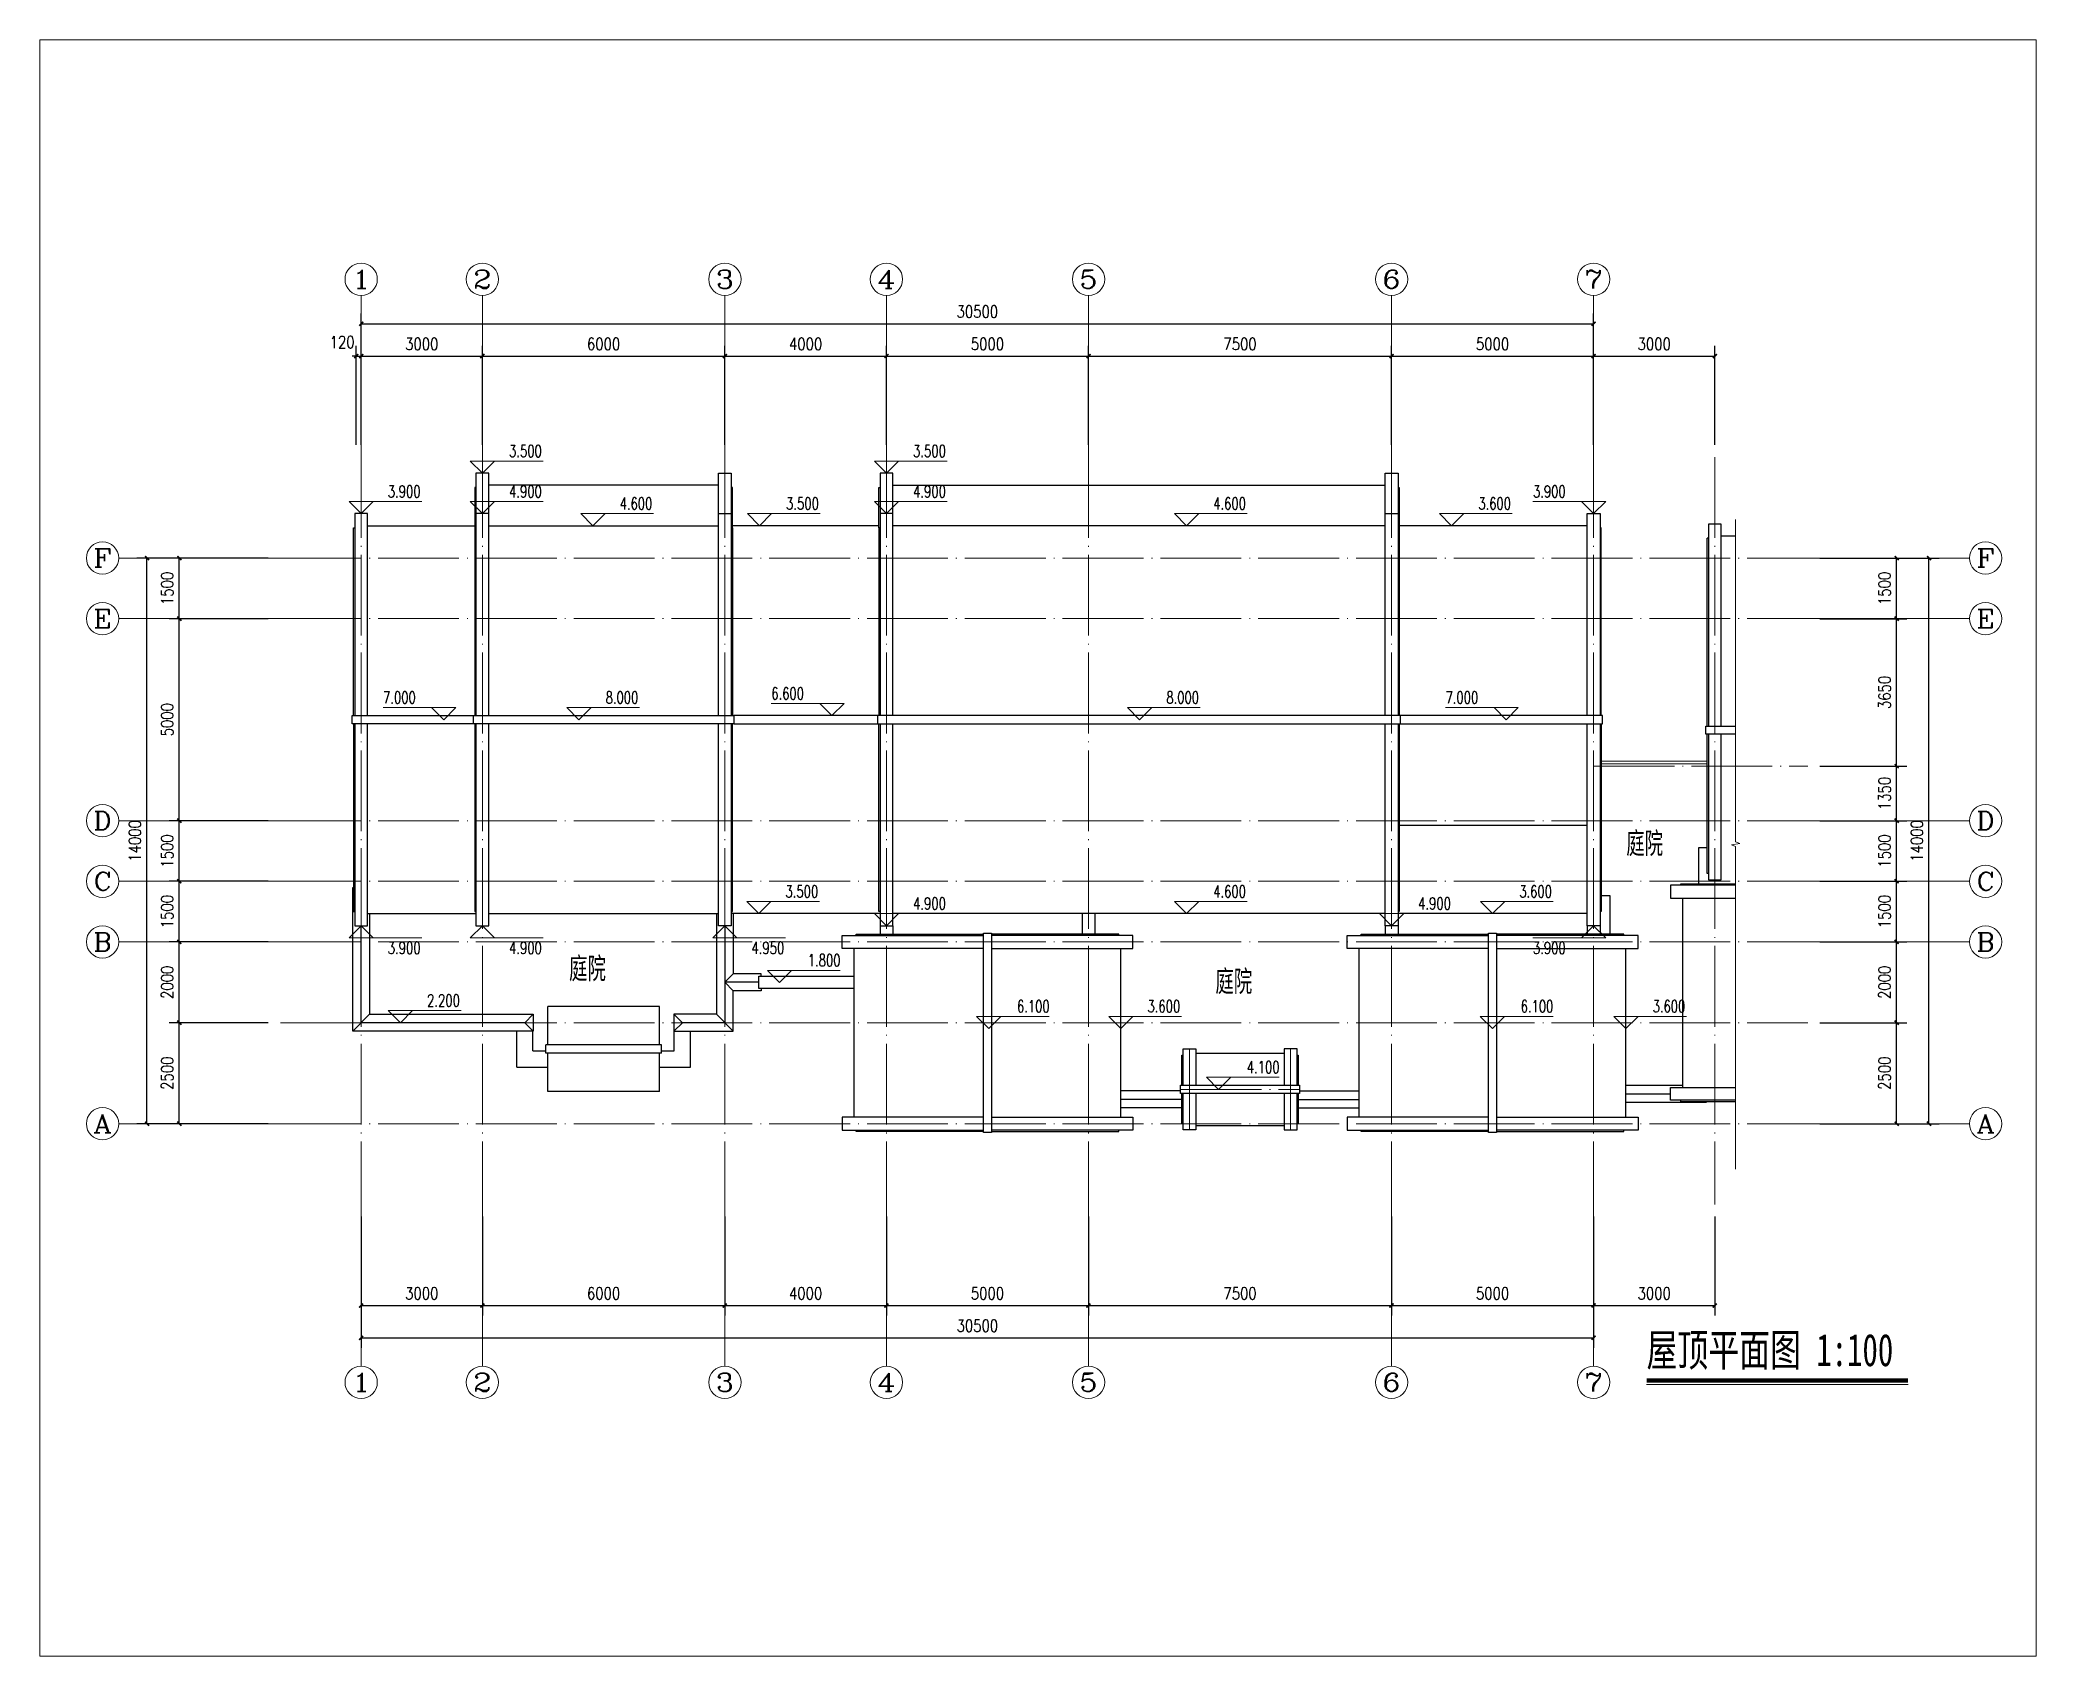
# Model space of a CAD drawing. Extents: x 577108 to 1042908, y 41950 to 81950.
# Drawn here: x 646508 to 695908, y 41950 to 81950 of the extents above; entities that cross this region are included whole.
import ezdxf
from ezdxf.enums import TextEntityAlignment as Align

# ---------------------------------------------------------------- set-up
doc = ezdxf.new("R2010")
doc.units = 0
doc.header["$LTSCALE"] = 1000
doc.header["$MEASUREMENT"] = 0
doc.linetypes.add('DOTE', pattern=[2.42, 2, -0.2, 0.02, -0.2])
doc.layers.get('0').update_dxf_attribs({"linetype": 'CONTINUOUS', "lineweight": 13})
doc.layers.get('Defpoints').update_dxf_attribs({"linetype": 'CONTINUOUS', "lineweight": 5})
for name, color, linetype, lineweight in [('AXIS', 3, 'CONTINUOUS', 15), ('AXIS_TEXT', 7, 'CONTINUOUS', 20), ('DIM_ELEV', 3, 'CONTINUOUS', 15), ('DIM_SYMB', 3, 'CONTINUOUS', 15), ('DOTE', 1, 'DOTE', 0), ('LM-S', 8, 'CONTINUOUS', 5), ('PUB_TEXT', 7, 'CONTINUOUS', 20), ('ROOF', 4, 'CONTINUOUS', 30), ('Te', 7, 'CONTINUOUS', 18), ('姓名', 7, 'CONTINUOUS', 15)]:
    doc.layers.add(name, color=color, linetype=linetype, lineweight=lineweight)
doc.styles.add('_TCH_AXIS', font='COMPLEX', dxfattribs={"bigfont": 'GBCBIG'})
doc.styles.add('_TCH_DIM', font='SIMPLEX', dxfattribs={"bigfont": 'GBCBIG'})
doc.styles.add('COMPLEX', font='COMPLEX')
doc.styles.add('DIM_FONT', font='SIMPLEX.shx', dxfattribs={"width": 0.8, "bigfont": 'hztxt.shx'})
doc.styles.add('HZ', font='romanc.shx', dxfattribs={"width": 0.7, "bigfont": 'hzdx.shx'})
doc.styles.add('HZdx', font='simhei.ttf', dxfattribs={"width": 0.7})
doc.dimstyles.new('DIMN', dxfattribs={"dimtxt": 300, "dimasz": 100, "dimexe": 250, "dimexo": 300, "dimgap": 150, "dimtad": 1, "dimdec": 0, "dimzin": 0, "dimdsep": 46, "dimtxsty": 'DIM_FONT', "dimblk": 'ARCHTICK', "dimcen": 0.09, "dimclrt": 7, "dimazin": 2, "dimtfac": 1, "dimtdec": 0, "dimtix": 1, "dimtmove": 2, "dimatfit": 3, "dimldrblk": 'ARCHTICK', "dimfxl": 0, "dimtolj": 1, "dimtzin": 0, "dimarcsym": 0})

msp = doc.modelspace()

# ---------------------------------------------------------------- texts
at = {"layer": 'PUB_TEXT', "style": '_TCH_DIM', "width": 0.705882}
for s, p in [('3.500', (658118.4301, 71626.3111)), ('3.500', (668118.4301, 71626.3111)), ('3.900', (655118.4301, 70626.3111)), ('4.900', (658118.4301, 70626.3111)), ('4.900', (668118.4301, 70626.3111)), ('3.900', (683458.4301, 70626.3111)), ('4.600', (660854.3978, 70326.3111)), ('3.500', (664975.6244, 70326.3111)), ('4.600', (675545.7418, 70326.3111)), ('3.600', (682104.5794, 70326.3111)), ('7.000', (655000.1368, 65526.3111)), ('8.000', (660508.3024, 65526.3111)), ('6.600', (664608.0503, 65626.3111)), ('8.000', (674384.2161, 65526.3111)), ('7.000', (681293.9695, 65526.3111)), ('3.500', (664958.9392, 60726.3111)), ('4.600', (675545.7418, 60726.3111)), ('3.600', (683118.4301, 60726.3111)), ('4.900', (668118.4301, 60426.3111)), ('4.900', (680618.4301, 60426.3111)), ('3.900', (655118.4301, 59328.8111)), ('4.900', (658118.4301, 59328.8111)), ('4.950', (664118.4301, 59328.8111)), ('1.800', (665511.0234, 59022.4582)), ('3.900', (683458.4301, 59328.8111)), ('2.200', (656090.5922, 58026.3111)), ('6.100', (670688.3592, 57883.6909)), ('3.600', (673918.4301, 57883.6909)), ('6.100', (683153.5242, 57883.6909)), ('3.600', (686418.4301, 57883.6909)), ('4.100', (676376.7321, 56376.3111))]:
    msp.add_text(s, height=297.5, dxfattribs=at).set_placement(p)
at = {"layer": 'Te', "style": 'HZdx', "width": 0.7}
msp.add_text('屋顶平面图 1:100', height=800, dxfattribs=at).set_placement((686268.8347, 49126.3037))
at = {"layer": '姓名', "style": 'HZ', "width": 0.8}
for p in [(685766.1311, 61750.1916), (659602.6507, 58651.8437), (675597.4653, 58332.2875)]:
    msp.add_text('庭院', height=600, dxfattribs=at).set_placement(p)

# ---------------------------------------------------------------- blocks, each defined once
blk = doc.blocks.new('_ArchTick')
at = {"color": 0, "linetype": 'ByBlock', "const_width": 0.4}
blk.add_lwpolyline([(-0.5, -0.5), (0.5, 0.5)], dxfattribs=at)
blk = doc.blocks.new('*D294')
at = {"layer": 'AXIS', "color": 0, "lineweight": -2, "transparency": 16777216}
for p, q in [((690558, 57626), (692708, 57626)), ((692458, 55126), (692458, 57626)), ((690558, 55126), (692708, 55126))]:
    blk.add_line(p, q, dxfattribs=at)
at = {"layer": 'Defpoints', "color": 0, "transparency": 16777216}
for p in [(690258, 57626), (692458, 57626), (690258, 55126)]:
    blk.add_point(p, dxfattribs=at)
at = {"layer": 'AXIS', "color": 0, "lineweight": -2, "transparency": 16777216, "xscale": 100, "yscale": 100, "zscale": 100}
for p, rotation in [((692458, 57626), 90), ((692458, 55126), 270)]:
    blk.add_blockref('_ArchTick', p, dxfattribs=dict(at, rotation=rotation))
at = {"layer": 'AXIS', "color": 7, "transparency": 16777216, "insert": (692158, 56376), "char_height": 300, "attachment_point": 5, "rotation": 90, "style": 'DIM_FONT'}
blk.add_mtext('\\A1;2500', dxfattribs=at)
blk = doc.blocks.new('*D295')
at = {"layer": 'AXIS', "color": 0, "lineweight": -2, "transparency": 16777216}
for p, q in [((690558, 59626), (692708, 59626)), ((692458, 57626), (692458, 59626)), ((690558, 57626), (692708, 57626))]:
    blk.add_line(p, q, dxfattribs=at)
at = {"layer": 'Defpoints', "color": 0, "transparency": 16777216}
for p in [(690258, 59626), (692458, 59626), (690258, 57626)]:
    blk.add_point(p, dxfattribs=at)
at = {"layer": 'AXIS', "color": 0, "lineweight": -2, "transparency": 16777216, "xscale": 100, "yscale": 100, "zscale": 100}
for p, rotation in [((692458, 59626), 90), ((692458, 57626), 270)]:
    blk.add_blockref('_ArchTick', p, dxfattribs=dict(at, rotation=rotation))
at = {"layer": 'AXIS', "color": 7, "transparency": 16777216, "insert": (692158, 58626), "char_height": 300, "attachment_point": 5, "rotation": 90, "style": 'DIM_FONT'}
blk.add_mtext('\\A1;2000', dxfattribs=at)
blk = doc.blocks.new('*D296')
at = {"layer": 'AXIS', "color": 0, "lineweight": -2, "transparency": 16777216}
for p, q in [((690558, 61126), (692708, 61126)), ((692458, 59626), (692458, 61126)), ((690558, 59626), (692708, 59626))]:
    blk.add_line(p, q, dxfattribs=at)
at = {"layer": 'Defpoints', "color": 0, "transparency": 16777216}
for p in [(690258, 61126), (692458, 61126), (690258, 59626)]:
    blk.add_point(p, dxfattribs=at)
at = {"layer": 'AXIS', "color": 0, "lineweight": -2, "transparency": 16777216, "xscale": 100, "yscale": 100, "zscale": 100}
for p, rotation in [((692458, 61126), 90), ((692458, 59626), 270)]:
    blk.add_blockref('_ArchTick', p, dxfattribs=dict(at, rotation=rotation))
at = {"layer": 'AXIS', "color": 7, "transparency": 16777216, "insert": (692158, 60376), "char_height": 300, "attachment_point": 5, "rotation": 90, "style": 'DIM_FONT'}
blk.add_mtext('\\A1;1500', dxfattribs=at)
blk = doc.blocks.new('*D297')
at = {"layer": 'AXIS', "color": 0, "lineweight": -2, "transparency": 16777216}
for p, q in [((690558, 62626), (692708, 62626)), ((692458, 61126), (692458, 62626)), ((690558, 61126), (692708, 61126))]:
    blk.add_line(p, q, dxfattribs=at)
at = {"layer": 'Defpoints', "color": 0, "transparency": 16777216}
for p in [(690258, 62626), (692458, 62626), (690258, 61126)]:
    blk.add_point(p, dxfattribs=at)
at = {"layer": 'AXIS', "color": 0, "lineweight": -2, "transparency": 16777216, "xscale": 100, "yscale": 100, "zscale": 100}
for p, rotation in [((692458, 62626), 90), ((692458, 61126), 270)]:
    blk.add_blockref('_ArchTick', p, dxfattribs=dict(at, rotation=rotation))
at = {"layer": 'AXIS', "color": 7, "transparency": 16777216, "insert": (692158, 61876), "char_height": 300, "attachment_point": 5, "rotation": 90, "style": 'DIM_FONT'}
blk.add_mtext('\\A1;1500', dxfattribs=at)
blk = doc.blocks.new('*D298')
at = {"layer": 'AXIS', "color": 0, "lineweight": -2, "transparency": 16777216}
for p, q in [((690558, 63976), (692708, 63976)), ((692458, 62626), (692458, 63976)), ((690558, 62626), (692708, 62626))]:
    blk.add_line(p, q, dxfattribs=at)
at = {"layer": 'Defpoints', "color": 0, "transparency": 16777216}
for p in [(690258, 63976), (692458, 63976), (690258, 62626)]:
    blk.add_point(p, dxfattribs=at)
at = {"layer": 'AXIS', "color": 0, "lineweight": -2, "transparency": 16777216, "xscale": 100, "yscale": 100, "zscale": 100}
for p, rotation in [((692458, 63976), 90), ((692458, 62626), 270)]:
    blk.add_blockref('_ArchTick', p, dxfattribs=dict(at, rotation=rotation))
at = {"layer": 'AXIS', "color": 7, "transparency": 16777216, "insert": (692158, 63301), "char_height": 300, "attachment_point": 5, "rotation": 90, "style": 'DIM_FONT'}
blk.add_mtext('\\A1;1350', dxfattribs=at)
blk = doc.blocks.new('*D299')
at = {"layer": 'AXIS', "color": 0, "lineweight": -2, "transparency": 16777216}
for p, q in [((690558, 67626), (692708, 67626)), ((692458, 63976), (692458, 67626)), ((690558, 63976), (692708, 63976))]:
    blk.add_line(p, q, dxfattribs=at)
at = {"layer": 'Defpoints', "color": 0, "transparency": 16777216}
for p in [(690258, 67626), (692458, 67626), (690258, 63976)]:
    blk.add_point(p, dxfattribs=at)
at = {"layer": 'AXIS', "color": 0, "lineweight": -2, "transparency": 16777216, "xscale": 100, "yscale": 100, "zscale": 100}
for p, rotation in [((692458, 67626), 90), ((692458, 63976), 270)]:
    blk.add_blockref('_ArchTick', p, dxfattribs=dict(at, rotation=rotation))
at = {"layer": 'AXIS', "color": 7, "transparency": 16777216, "insert": (692158, 65801), "char_height": 300, "attachment_point": 5, "rotation": 90, "style": 'DIM_FONT'}
blk.add_mtext('\\A1;3650', dxfattribs=at)
blk = doc.blocks.new('*D300')
at = {"layer": 'AXIS', "color": 0, "lineweight": -2, "transparency": 16777216}
for p, q in [((690558, 69126), (692708, 69126)), ((692458, 67626), (692458, 69126)), ((690558, 67626), (692708, 67626))]:
    blk.add_line(p, q, dxfattribs=at)
at = {"layer": 'Defpoints', "color": 0, "transparency": 16777216}
for p in [(690258, 69126), (692458, 69126), (690258, 67626)]:
    blk.add_point(p, dxfattribs=at)
at = {"layer": 'AXIS', "color": 0, "lineweight": -2, "transparency": 16777216, "xscale": 100, "yscale": 100, "zscale": 100}
for p, rotation in [((692458, 69126), 90), ((692458, 67626), 270)]:
    blk.add_blockref('_ArchTick', p, dxfattribs=dict(at, rotation=rotation))
at = {"layer": 'AXIS', "color": 7, "transparency": 16777216, "insert": (692158, 68376), "char_height": 300, "attachment_point": 5, "rotation": 90, "style": 'DIM_FONT'}
blk.add_mtext('\\A1;1500', dxfattribs=at)
blk = doc.blocks.new('*D301')
at = {"layer": 'AXIS', "color": 0, "lineweight": -2, "transparency": 16777216}
for p, q in [((690558, 69126), (693508, 69126)), ((693258, 55126), (693258, 69126)), ((690558, 55126), (693508, 55126))]:
    blk.add_line(p, q, dxfattribs=at)
at = {"layer": 'Defpoints', "color": 0, "transparency": 16777216}
for p in [(690258, 69126), (693258, 69126), (690258, 55126)]:
    blk.add_point(p, dxfattribs=at)
at = {"layer": 'AXIS', "color": 0, "lineweight": -2, "transparency": 16777216, "xscale": 100, "yscale": 100, "zscale": 100}
for p, rotation in [((693258, 69126), 90), ((693258, 55126), 270)]:
    blk.add_blockref('_ArchTick', p, dxfattribs=dict(at, rotation=rotation))
at = {"layer": 'AXIS', "color": 7, "transparency": 16777216, "insert": (692958, 62126), "char_height": 300, "attachment_point": 5, "rotation": 90, "style": 'DIM_FONT'}
blk.add_mtext('\\A1;14000', dxfattribs=at)
blk = doc.blocks.new('*D302')
at = {"layer": 'AXIS', "color": 0, "lineweight": -2, "transparency": 16777216}
for p, q in [((652158, 57626), (649708, 57626)), ((649958, 55126), (649958, 57626)), ((652158, 55126), (649708, 55126))]:
    blk.add_line(p, q, dxfattribs=at)
at = {"layer": 'Defpoints', "color": 0, "transparency": 16777216}
for p in [(649958, 57626), (652458, 57626), (652458, 55126)]:
    blk.add_point(p, dxfattribs=at)
at = {"layer": 'AXIS', "color": 0, "lineweight": -2, "transparency": 16777216, "xscale": 100, "yscale": 100, "zscale": 100}
for p, rotation in [((649958, 57626), 90), ((649958, 55126), 270)]:
    blk.add_blockref('_ArchTick', p, dxfattribs=dict(at, rotation=rotation))
at = {"layer": 'AXIS', "color": 7, "transparency": 16777216, "insert": (649658, 56376), "char_height": 300, "attachment_point": 5, "rotation": 90, "style": 'DIM_FONT'}
blk.add_mtext('\\A1;2500', dxfattribs=at)
blk = doc.blocks.new('*D303')
at = {"layer": 'AXIS', "color": 0, "lineweight": -2, "transparency": 16777216}
for p, q in [((652158, 59626), (649708, 59626)), ((649958, 57626), (649958, 59626)), ((652158, 57626), (649708, 57626))]:
    blk.add_line(p, q, dxfattribs=at)
at = {"layer": 'Defpoints', "color": 0, "transparency": 16777216}
for p in [(649958, 59626), (652458, 59626), (652458, 57626)]:
    blk.add_point(p, dxfattribs=at)
at = {"layer": 'AXIS', "color": 0, "lineweight": -2, "transparency": 16777216, "xscale": 100, "yscale": 100, "zscale": 100}
for p, rotation in [((649958, 59626), 90), ((649958, 57626), 270)]:
    blk.add_blockref('_ArchTick', p, dxfattribs=dict(at, rotation=rotation))
at = {"layer": 'AXIS', "color": 7, "transparency": 16777216, "insert": (649658, 58626), "char_height": 300, "attachment_point": 5, "rotation": 90, "style": 'DIM_FONT'}
blk.add_mtext('\\A1;2000', dxfattribs=at)
blk = doc.blocks.new('*D304')
at = {"layer": 'AXIS', "color": 0, "lineweight": -2, "transparency": 16777216}
for p, q in [((652158, 61126), (649708, 61126)), ((649958, 59626), (649958, 61126)), ((652158, 59626), (649708, 59626))]:
    blk.add_line(p, q, dxfattribs=at)
at = {"layer": 'Defpoints', "color": 0, "transparency": 16777216}
for p in [(649958, 61126), (652458, 61126), (652458, 59626)]:
    blk.add_point(p, dxfattribs=at)
at = {"layer": 'AXIS', "color": 0, "lineweight": -2, "transparency": 16777216, "xscale": 100, "yscale": 100, "zscale": 100}
for p, rotation in [((649958, 61126), 90), ((649958, 59626), 270)]:
    blk.add_blockref('_ArchTick', p, dxfattribs=dict(at, rotation=rotation))
at = {"layer": 'AXIS', "color": 7, "transparency": 16777216, "insert": (649658, 60376), "char_height": 300, "attachment_point": 5, "rotation": 90, "style": 'DIM_FONT'}
blk.add_mtext('\\A1;1500', dxfattribs=at)
blk = doc.blocks.new('*D305')
at = {"layer": 'AXIS', "color": 0, "lineweight": -2, "transparency": 16777216}
for p, q in [((652158, 62626), (649708, 62626)), ((649958, 61126), (649958, 62626)), ((652158, 61126), (649708, 61126))]:
    blk.add_line(p, q, dxfattribs=at)
at = {"layer": 'Defpoints', "color": 0, "transparency": 16777216}
for p in [(649958, 62626), (652458, 62626), (652458, 61126)]:
    blk.add_point(p, dxfattribs=at)
at = {"layer": 'AXIS', "color": 0, "lineweight": -2, "transparency": 16777216, "xscale": 100, "yscale": 100, "zscale": 100}
for p, rotation in [((649958, 62626), 90), ((649958, 61126), 270)]:
    blk.add_blockref('_ArchTick', p, dxfattribs=dict(at, rotation=rotation))
at = {"layer": 'AXIS', "color": 7, "transparency": 16777216, "insert": (649658, 61876), "char_height": 300, "attachment_point": 5, "rotation": 90, "style": 'DIM_FONT'}
blk.add_mtext('\\A1;1500', dxfattribs=at)
blk = doc.blocks.new('*D306')
at = {"layer": 'AXIS', "color": 0, "lineweight": -2, "transparency": 16777216}
for p, q in [((652158, 67626), (649708, 67626)), ((649958, 62626), (649958, 67626)), ((652158, 62626), (649708, 62626))]:
    blk.add_line(p, q, dxfattribs=at)
at = {"layer": 'Defpoints', "color": 0, "transparency": 16777216}
for p in [(649958, 67626), (652458, 67626), (652458, 62626)]:
    blk.add_point(p, dxfattribs=at)
at = {"layer": 'AXIS', "color": 0, "lineweight": -2, "transparency": 16777216, "xscale": 100, "yscale": 100, "zscale": 100}
for p, rotation in [((649958, 67626), 90), ((649958, 62626), 270)]:
    blk.add_blockref('_ArchTick', p, dxfattribs=dict(at, rotation=rotation))
at = {"layer": 'AXIS', "color": 7, "transparency": 16777216, "insert": (649658, 65126), "char_height": 300, "attachment_point": 5, "rotation": 90, "style": 'DIM_FONT'}
blk.add_mtext('\\A1;5000', dxfattribs=at)
blk = doc.blocks.new('*D307')
at = {"layer": 'AXIS', "color": 0, "lineweight": -2, "transparency": 16777216}
for p, q in [((652158, 69126), (649708, 69126)), ((649958, 67626), (649958, 69126)), ((652158, 67626), (649708, 67626))]:
    blk.add_line(p, q, dxfattribs=at)
at = {"layer": 'Defpoints', "color": 0, "transparency": 16777216}
for p in [(649958, 69126), (652458, 69126), (652458, 67626)]:
    blk.add_point(p, dxfattribs=at)
at = {"layer": 'AXIS', "color": 0, "lineweight": -2, "transparency": 16777216, "xscale": 100, "yscale": 100, "zscale": 100}
for p, rotation in [((649958, 69126), 90), ((649958, 67626), 270)]:
    blk.add_blockref('_ArchTick', p, dxfattribs=dict(at, rotation=rotation))
at = {"layer": 'AXIS', "color": 7, "transparency": 16777216, "insert": (649658, 68376), "char_height": 300, "attachment_point": 5, "rotation": 90, "style": 'DIM_FONT'}
blk.add_mtext('\\A1;1500', dxfattribs=at)
blk = doc.blocks.new('*D308')
at = {"layer": 'AXIS', "color": 0, "lineweight": -2, "transparency": 16777216}
for p, q in [((652158, 69126), (648908, 69126)), ((649158, 55126), (649158, 69126)), ((652158, 55126), (648908, 55126))]:
    blk.add_line(p, q, dxfattribs=at)
at = {"layer": 'Defpoints', "color": 0, "transparency": 16777216}
for p in [(649158, 69126), (652458, 69126), (652458, 55126)]:
    blk.add_point(p, dxfattribs=at)
at = {"layer": 'AXIS', "color": 0, "lineweight": -2, "transparency": 16777216, "xscale": 100, "yscale": 100, "zscale": 100}
for p, rotation in [((649158, 69126), 90), ((649158, 55126), 270)]:
    blk.add_blockref('_ArchTick', p, dxfattribs=dict(at, rotation=rotation))
at = {"layer": 'AXIS', "color": 7, "transparency": 16777216, "insert": (648858, 62126), "char_height": 300, "attachment_point": 5, "rotation": 90, "style": 'DIM_FONT'}
blk.add_mtext('\\A1;14000', dxfattribs=at)
blk = doc.blocks.new('*D309')
at = {"layer": 'AXIS', "color": 0, "lineweight": -2, "transparency": 16777216}
for p, q in [((654458, 52826), (654458, 50376)), ((657458, 52826), (657458, 50376)), ((654458, 50626), (657458, 50626))]:
    blk.add_line(p, q, dxfattribs=at)
at = {"layer": 'Defpoints', "color": 0, "transparency": 16777216}
for p in [(654458, 53126), (657458, 53126), (657458, 50626)]:
    blk.add_point(p, dxfattribs=at)
at = {"layer": 'AXIS', "color": 0, "lineweight": -2, "transparency": 16777216, "xscale": 100, "yscale": 100, "zscale": 100, "rotation": 180}
blk.add_blockref('_ArchTick', (654458, 50626), dxfattribs=at)
at = {"layer": 'AXIS', "color": 0, "lineweight": -2, "transparency": 16777216, "xscale": 100, "yscale": 100, "zscale": 100}
blk.add_blockref('_ArchTick', (657458, 50626), dxfattribs=at)
at = {"layer": 'AXIS', "color": 7, "transparency": 16777216, "insert": (655958, 50926), "char_height": 300, "attachment_point": 5, "style": 'DIM_FONT'}
blk.add_mtext('\\A1;3000', dxfattribs=at)
blk = doc.blocks.new('*D310')
at = {"layer": 'AXIS', "color": 0, "lineweight": -2, "transparency": 16777216}
for p, q in [((657458, 52826), (657458, 50376)), ((663458, 52826), (663458, 50376)), ((657458, 50626), (663458, 50626))]:
    blk.add_line(p, q, dxfattribs=at)
at = {"layer": 'Defpoints', "color": 0, "transparency": 16777216}
for p in [(657458, 53126), (663458, 53126), (663458, 50626)]:
    blk.add_point(p, dxfattribs=at)
at = {"layer": 'AXIS', "color": 0, "lineweight": -2, "transparency": 16777216, "xscale": 100, "yscale": 100, "zscale": 100, "rotation": 180}
blk.add_blockref('_ArchTick', (657458, 50626), dxfattribs=at)
at = {"layer": 'AXIS', "color": 0, "lineweight": -2, "transparency": 16777216, "xscale": 100, "yscale": 100, "zscale": 100}
blk.add_blockref('_ArchTick', (663458, 50626), dxfattribs=at)
at = {"layer": 'AXIS', "color": 7, "transparency": 16777216, "insert": (660458, 50926), "char_height": 300, "attachment_point": 5, "style": 'DIM_FONT'}
blk.add_mtext('\\A1;6000', dxfattribs=at)
blk = doc.blocks.new('*D311')
at = {"layer": 'AXIS', "color": 0, "lineweight": -2, "transparency": 16777216}
for p, q in [((663458, 52826), (663458, 50376)), ((667458, 52826), (667458, 50376)), ((663458, 50626), (667458, 50626))]:
    blk.add_line(p, q, dxfattribs=at)
at = {"layer": 'Defpoints', "color": 0, "transparency": 16777216}
for p in [(663458, 53126), (667458, 53126), (667458, 50626)]:
    blk.add_point(p, dxfattribs=at)
at = {"layer": 'AXIS', "color": 0, "lineweight": -2, "transparency": 16777216, "xscale": 100, "yscale": 100, "zscale": 100, "rotation": 180}
blk.add_blockref('_ArchTick', (663458, 50626), dxfattribs=at)
at = {"layer": 'AXIS', "color": 0, "lineweight": -2, "transparency": 16777216, "xscale": 100, "yscale": 100, "zscale": 100}
blk.add_blockref('_ArchTick', (667458, 50626), dxfattribs=at)
at = {"layer": 'AXIS', "color": 7, "transparency": 16777216, "insert": (665458, 50926), "char_height": 300, "attachment_point": 5, "style": 'DIM_FONT'}
blk.add_mtext('\\A1;4000', dxfattribs=at)
blk = doc.blocks.new('*D312')
at = {"layer": 'AXIS', "color": 0, "lineweight": -2, "transparency": 16777216}
for p, q in [((667458, 52826), (667458, 50376)), ((672458, 52826), (672458, 50376)), ((667458, 50626), (672458, 50626))]:
    blk.add_line(p, q, dxfattribs=at)
at = {"layer": 'Defpoints', "color": 0, "transparency": 16777216}
for p in [(667458, 53126), (672458, 53126), (672458, 50626)]:
    blk.add_point(p, dxfattribs=at)
at = {"layer": 'AXIS', "color": 0, "lineweight": -2, "transparency": 16777216, "xscale": 100, "yscale": 100, "zscale": 100, "rotation": 180}
blk.add_blockref('_ArchTick', (667458, 50626), dxfattribs=at)
at = {"layer": 'AXIS', "color": 0, "lineweight": -2, "transparency": 16777216, "xscale": 100, "yscale": 100, "zscale": 100}
blk.add_blockref('_ArchTick', (672458, 50626), dxfattribs=at)
at = {"layer": 'AXIS', "color": 7, "transparency": 16777216, "insert": (669958, 50926), "char_height": 300, "attachment_point": 5, "style": 'DIM_FONT'}
blk.add_mtext('\\A1;5000', dxfattribs=at)
blk = doc.blocks.new('*D313')
at = {"layer": 'AXIS', "color": 0, "lineweight": -2, "transparency": 16777216}
for p, q in [((672458, 52826), (672458, 50376)), ((679958, 52826), (679958, 50376)), ((672458, 50626), (679958, 50626))]:
    blk.add_line(p, q, dxfattribs=at)
at = {"layer": 'Defpoints', "color": 0, "transparency": 16777216}
for p in [(672458, 53126), (679958, 53126), (679958, 50626)]:
    blk.add_point(p, dxfattribs=at)
at = {"layer": 'AXIS', "color": 0, "lineweight": -2, "transparency": 16777216, "xscale": 100, "yscale": 100, "zscale": 100, "rotation": 180}
blk.add_blockref('_ArchTick', (672458, 50626), dxfattribs=at)
at = {"layer": 'AXIS', "color": 0, "lineweight": -2, "transparency": 16777216, "xscale": 100, "yscale": 100, "zscale": 100}
blk.add_blockref('_ArchTick', (679958, 50626), dxfattribs=at)
at = {"layer": 'AXIS', "color": 7, "transparency": 16777216, "insert": (676208, 50926), "char_height": 300, "attachment_point": 5, "style": 'DIM_FONT'}
blk.add_mtext('\\A1;7500', dxfattribs=at)
blk = doc.blocks.new('*D314')
at = {"layer": 'AXIS', "color": 0, "lineweight": -2, "transparency": 16777216}
for p, q in [((679958, 52826), (679958, 50376)), ((684958, 52826), (684958, 50376)), ((679958, 50626), (684958, 50626))]:
    blk.add_line(p, q, dxfattribs=at)
at = {"layer": 'Defpoints', "color": 0, "transparency": 16777216}
for p in [(679958, 53126), (684958, 53126), (684958, 50626)]:
    blk.add_point(p, dxfattribs=at)
at = {"layer": 'AXIS', "color": 0, "lineweight": -2, "transparency": 16777216, "xscale": 100, "yscale": 100, "zscale": 100, "rotation": 180}
blk.add_blockref('_ArchTick', (679958, 50626), dxfattribs=at)
at = {"layer": 'AXIS', "color": 0, "lineweight": -2, "transparency": 16777216, "xscale": 100, "yscale": 100, "zscale": 100}
blk.add_blockref('_ArchTick', (684958, 50626), dxfattribs=at)
at = {"layer": 'AXIS', "color": 7, "transparency": 16777216, "insert": (682458, 50926), "char_height": 300, "attachment_point": 5, "style": 'DIM_FONT'}
blk.add_mtext('\\A1;5000', dxfattribs=at)
blk = doc.blocks.new('*D315')
at = {"layer": 'AXIS', "color": 0, "lineweight": -2, "transparency": 16777216}
for p, q in [((684958, 52826), (684958, 50376)), ((687958, 52826), (687958, 50376)), ((684958, 50626), (687958, 50626))]:
    blk.add_line(p, q, dxfattribs=at)
at = {"layer": 'Defpoints', "color": 0, "transparency": 16777216}
for p in [(684958, 53126), (687958, 53126), (687958, 50626)]:
    blk.add_point(p, dxfattribs=at)
at = {"layer": 'AXIS', "color": 0, "lineweight": -2, "transparency": 16777216, "xscale": 100, "yscale": 100, "zscale": 100, "rotation": 180}
blk.add_blockref('_ArchTick', (684958, 50626), dxfattribs=at)
at = {"layer": 'AXIS', "color": 0, "lineweight": -2, "transparency": 16777216, "xscale": 100, "yscale": 100, "zscale": 100}
blk.add_blockref('_ArchTick', (687958, 50626), dxfattribs=at)
at = {"layer": 'AXIS', "color": 7, "transparency": 16777216, "insert": (686458, 50926), "char_height": 300, "attachment_point": 5, "style": 'DIM_FONT'}
blk.add_mtext('\\A1;3000', dxfattribs=at)
blk = doc.blocks.new('*D316')
at = {"layer": 'AXIS', "color": 0, "lineweight": -2, "transparency": 16777216}
for p, q in [((654458, 52826), (654458, 49576)), ((684958, 52826), (684958, 49576)), ((654458, 49826), (684958, 49826))]:
    blk.add_line(p, q, dxfattribs=at)
at = {"layer": 'Defpoints', "color": 0, "transparency": 16777216}
for p in [(654458, 53126), (684958, 53126), (684958, 49826)]:
    blk.add_point(p, dxfattribs=at)
at = {"layer": 'AXIS', "color": 0, "lineweight": -2, "transparency": 16777216, "xscale": 100, "yscale": 100, "zscale": 100, "rotation": 180}
blk.add_blockref('_ArchTick', (654458, 49826), dxfattribs=at)
at = {"layer": 'AXIS', "color": 0, "lineweight": -2, "transparency": 16777216, "xscale": 100, "yscale": 100, "zscale": 100}
blk.add_blockref('_ArchTick', (684958, 49826), dxfattribs=at)
at = {"layer": 'AXIS', "color": 7, "transparency": 16777216, "insert": (669708, 50126), "char_height": 300, "attachment_point": 5, "style": 'DIM_FONT'}
blk.add_mtext('\\A1;30500', dxfattribs=at)
blk = doc.blocks.new('*D317')
at = {"layer": 'AXIS', "color": 0, "lineweight": -2, "transparency": 16777216}
for p, q in [((654338, 74126), (654238, 74126)), ((654338, 71926), (654338, 74376)), ((654338, 74126), (654458, 74126)), ((654458, 71926), (654458, 74376)), ((654458, 74126), (654558, 74126))]:
    blk.add_line(p, q, dxfattribs=at)
at = {"layer": 'Defpoints', "color": 0, "transparency": 16777216}
for p in [(654458, 74126), (654338, 71626), (654458, 71626)]:
    blk.add_point(p, dxfattribs=at)
at = {"layer": 'AXIS', "color": 0, "lineweight": -2, "transparency": 16777216, "xscale": 100, "yscale": 100, "zscale": 100}
blk.add_blockref('_ArchTick', (654338, 74126), dxfattribs=at)
at = {"layer": 'AXIS', "color": 0, "lineweight": -2, "transparency": 16777216, "xscale": 100, "yscale": 100, "zscale": 100, "rotation": 180}
blk.add_blockref('_ArchTick', (654458, 74126), dxfattribs=at)
at = {"layer": 'AXIS', "color": 7, "transparency": 16777216, "insert": (653988, 74471), "char_height": 300, "attachment_point": 5, "style": 'DIM_FONT'}
blk.add_mtext('\\A1;120', dxfattribs=at)
blk = doc.blocks.new('*D318')
at = {"layer": 'AXIS', "color": 0, "lineweight": -2, "transparency": 16777216}
for p, q in [((654458, 71926), (654458, 74376)), ((654458, 74126), (657458, 74126)), ((657458, 71926), (657458, 74376))]:
    blk.add_line(p, q, dxfattribs=at)
at = {"layer": 'Defpoints', "color": 0, "transparency": 16777216}
for p in [(657458, 74126), (654458, 71626), (657458, 71626)]:
    blk.add_point(p, dxfattribs=at)
at = {"layer": 'AXIS', "color": 0, "lineweight": -2, "transparency": 16777216, "xscale": 100, "yscale": 100, "zscale": 100, "rotation": 180}
blk.add_blockref('_ArchTick', (654458, 74126), dxfattribs=at)
at = {"layer": 'AXIS', "color": 0, "lineweight": -2, "transparency": 16777216, "xscale": 100, "yscale": 100, "zscale": 100}
blk.add_blockref('_ArchTick', (657458, 74126), dxfattribs=at)
at = {"layer": 'AXIS', "color": 7, "transparency": 16777216, "insert": (655958, 74426), "char_height": 300, "attachment_point": 5, "style": 'DIM_FONT'}
blk.add_mtext('\\A1;3000', dxfattribs=at)
blk = doc.blocks.new('*D319')
at = {"layer": 'AXIS', "color": 0, "lineweight": -2, "transparency": 16777216}
for p, q in [((657458, 71926), (657458, 74376)), ((657458, 74126), (663458, 74126)), ((663458, 71926), (663458, 74376))]:
    blk.add_line(p, q, dxfattribs=at)
at = {"layer": 'Defpoints', "color": 0, "transparency": 16777216}
for p in [(663458, 74126), (657458, 71626), (663458, 71626)]:
    blk.add_point(p, dxfattribs=at)
at = {"layer": 'AXIS', "color": 0, "lineweight": -2, "transparency": 16777216, "xscale": 100, "yscale": 100, "zscale": 100, "rotation": 180}
blk.add_blockref('_ArchTick', (657458, 74126), dxfattribs=at)
at = {"layer": 'AXIS', "color": 0, "lineweight": -2, "transparency": 16777216, "xscale": 100, "yscale": 100, "zscale": 100}
blk.add_blockref('_ArchTick', (663458, 74126), dxfattribs=at)
at = {"layer": 'AXIS', "color": 7, "transparency": 16777216, "insert": (660458, 74426), "char_height": 300, "attachment_point": 5, "style": 'DIM_FONT'}
blk.add_mtext('\\A1;6000', dxfattribs=at)
blk = doc.blocks.new('*D320')
at = {"layer": 'AXIS', "color": 0, "lineweight": -2, "transparency": 16777216}
for p, q in [((663458, 71926), (663458, 74376)), ((663458, 74126), (667458, 74126)), ((667458, 71926), (667458, 74376))]:
    blk.add_line(p, q, dxfattribs=at)
at = {"layer": 'Defpoints', "color": 0, "transparency": 16777216}
for p in [(667458, 74126), (663458, 71626), (667458, 71626)]:
    blk.add_point(p, dxfattribs=at)
at = {"layer": 'AXIS', "color": 0, "lineweight": -2, "transparency": 16777216, "xscale": 100, "yscale": 100, "zscale": 100, "rotation": 180}
blk.add_blockref('_ArchTick', (663458, 74126), dxfattribs=at)
at = {"layer": 'AXIS', "color": 0, "lineweight": -2, "transparency": 16777216, "xscale": 100, "yscale": 100, "zscale": 100}
blk.add_blockref('_ArchTick', (667458, 74126), dxfattribs=at)
at = {"layer": 'AXIS', "color": 7, "transparency": 16777216, "insert": (665458, 74426), "char_height": 300, "attachment_point": 5, "style": 'DIM_FONT'}
blk.add_mtext('\\A1;4000', dxfattribs=at)
blk = doc.blocks.new('*D321')
at = {"layer": 'AXIS', "color": 0, "lineweight": -2, "transparency": 16777216}
for p, q in [((667458, 71926), (667458, 74376)), ((667458, 74126), (672458, 74126)), ((672458, 71926), (672458, 74376))]:
    blk.add_line(p, q, dxfattribs=at)
at = {"layer": 'Defpoints', "color": 0, "transparency": 16777216}
for p in [(672458, 74126), (667458, 71626), (672458, 71626)]:
    blk.add_point(p, dxfattribs=at)
at = {"layer": 'AXIS', "color": 0, "lineweight": -2, "transparency": 16777216, "xscale": 100, "yscale": 100, "zscale": 100, "rotation": 180}
blk.add_blockref('_ArchTick', (667458, 74126), dxfattribs=at)
at = {"layer": 'AXIS', "color": 0, "lineweight": -2, "transparency": 16777216, "xscale": 100, "yscale": 100, "zscale": 100}
blk.add_blockref('_ArchTick', (672458, 74126), dxfattribs=at)
at = {"layer": 'AXIS', "color": 7, "transparency": 16777216, "insert": (669958, 74426), "char_height": 300, "attachment_point": 5, "style": 'DIM_FONT'}
blk.add_mtext('\\A1;5000', dxfattribs=at)
blk = doc.blocks.new('*D322')
at = {"layer": 'AXIS', "color": 0, "lineweight": -2, "transparency": 16777216}
for p, q in [((672458, 71926), (672458, 74376)), ((672458, 74126), (679958, 74126)), ((679958, 71926), (679958, 74376))]:
    blk.add_line(p, q, dxfattribs=at)
at = {"layer": 'Defpoints', "color": 0, "transparency": 16777216}
for p in [(679958, 74126), (672458, 71626), (679958, 71626)]:
    blk.add_point(p, dxfattribs=at)
at = {"layer": 'AXIS', "color": 0, "lineweight": -2, "transparency": 16777216, "xscale": 100, "yscale": 100, "zscale": 100, "rotation": 180}
blk.add_blockref('_ArchTick', (672458, 74126), dxfattribs=at)
at = {"layer": 'AXIS', "color": 0, "lineweight": -2, "transparency": 16777216, "xscale": 100, "yscale": 100, "zscale": 100}
blk.add_blockref('_ArchTick', (679958, 74126), dxfattribs=at)
at = {"layer": 'AXIS', "color": 7, "transparency": 16777216, "insert": (676208, 74426), "char_height": 300, "attachment_point": 5, "style": 'DIM_FONT'}
blk.add_mtext('\\A1;7500', dxfattribs=at)
blk = doc.blocks.new('*D323')
at = {"layer": 'AXIS', "color": 0, "lineweight": -2, "transparency": 16777216}
for p, q in [((679958, 71926), (679958, 74376)), ((679958, 74126), (684958, 74126)), ((684958, 71926), (684958, 74376))]:
    blk.add_line(p, q, dxfattribs=at)
at = {"layer": 'Defpoints', "color": 0, "transparency": 16777216}
for p in [(684958, 74126), (679958, 71626), (684958, 71626)]:
    blk.add_point(p, dxfattribs=at)
at = {"layer": 'AXIS', "color": 0, "lineweight": -2, "transparency": 16777216, "xscale": 100, "yscale": 100, "zscale": 100, "rotation": 180}
blk.add_blockref('_ArchTick', (679958, 74126), dxfattribs=at)
at = {"layer": 'AXIS', "color": 0, "lineweight": -2, "transparency": 16777216, "xscale": 100, "yscale": 100, "zscale": 100}
blk.add_blockref('_ArchTick', (684958, 74126), dxfattribs=at)
at = {"layer": 'AXIS', "color": 7, "transparency": 16777216, "insert": (682458, 74426), "char_height": 300, "attachment_point": 5, "style": 'DIM_FONT'}
blk.add_mtext('\\A1;5000', dxfattribs=at)
blk = doc.blocks.new('*D324')
at = {"layer": 'AXIS', "color": 0, "lineweight": -2, "transparency": 16777216}
for p, q in [((684958, 71926), (684958, 74376)), ((684958, 74126), (687958, 74126)), ((687958, 71926), (687958, 74376))]:
    blk.add_line(p, q, dxfattribs=at)
at = {"layer": 'Defpoints', "color": 0, "transparency": 16777216}
for p in [(687958, 74126), (684958, 71626), (687958, 71626)]:
    blk.add_point(p, dxfattribs=at)
at = {"layer": 'AXIS', "color": 0, "lineweight": -2, "transparency": 16777216, "xscale": 100, "yscale": 100, "zscale": 100, "rotation": 180}
blk.add_blockref('_ArchTick', (684958, 74126), dxfattribs=at)
at = {"layer": 'AXIS', "color": 0, "lineweight": -2, "transparency": 16777216, "xscale": 100, "yscale": 100, "zscale": 100}
blk.add_blockref('_ArchTick', (687958, 74126), dxfattribs=at)
at = {"layer": 'AXIS', "color": 7, "transparency": 16777216, "insert": (686458, 74426), "char_height": 300, "attachment_point": 5, "style": 'DIM_FONT'}
blk.add_mtext('\\A1;3000', dxfattribs=at)
blk = doc.blocks.new('*D325')
at = {"layer": 'AXIS', "color": 0, "lineweight": -2, "transparency": 16777216}
for p, q in [((654458, 71926), (654458, 75176)), ((684958, 71926), (684958, 75176)), ((654458, 74926), (684958, 74926))]:
    blk.add_line(p, q, dxfattribs=at)
at = {"layer": 'Defpoints', "color": 0, "transparency": 16777216}
for p in [(684958, 74926), (654458, 71626), (684958, 71626)]:
    blk.add_point(p, dxfattribs=at)
at = {"layer": 'AXIS', "color": 0, "lineweight": -2, "transparency": 16777216, "xscale": 100, "yscale": 100, "zscale": 100, "rotation": 180}
blk.add_blockref('_ArchTick', (654458, 74926), dxfattribs=at)
at = {"layer": 'AXIS', "color": 0, "lineweight": -2, "transparency": 16777216, "xscale": 100, "yscale": 100, "zscale": 100}
blk.add_blockref('_ArchTick', (684958, 74926), dxfattribs=at)
at = {"layer": 'AXIS', "color": 7, "transparency": 16777216, "insert": (669708, 75226), "char_height": 300, "attachment_point": 5, "style": 'DIM_FONT'}
blk.add_mtext('\\A1;30500', dxfattribs=at)
blk = doc.blocks.new('_AXISO')
blk.add_circle((0, 0), 0.5)
at = {"layer": 'AXIS_TEXT', "style": 'COMPLEX', "width": 1.041667}
blk.add_attdef('A', text='', height=0.56, dxfattribs=at).set_placement((-0.25, -0.28), (0.25, -0.28), align=Align.FIT)

# ---------------------------------------------------------------- dimensions: what is measured, and where the dimension line sits
at = {"layer": 'AXIS'}
for p1, p2, distance, picture, middle in [((654458.4301, 71626.3111), (684958.4301, 71626.3111), 3300, '*D325', (669708.4301, 75226.3111)), ((654458.4301, 71626.3111), (657458.4301, 71626.3111), 2500, '*D318', (655958.4301, 74426.3111)), ((657458.4301, 71626.3111), (663458.4301, 71626.3111), 2500, '*D319', (660458.4301, 74426.3111)), ((663458.4301, 71626.3111), (667458.4301, 71626.3111), 2500, '*D320', (665458.4301, 74426.3111)), ((667458.4301, 71626.3111), (672458.4301, 71626.3111), 2500, '*D321', (669958.4301, 74426.3111)), ((672458.4301, 71626.3111), (679958.4301, 71626.3111), 2500, '*D322', (676208.4301, 74426.3111)), ((679958.4301, 71626.3111), (684958.4301, 71626.3111), 2500, '*D323', (682458.4301, 74426.3111)), ((684958.4301, 71626.3111), (687958.4301, 71626.3111), 2500, '*D324', (686458.4301, 74426.3111)), ((652458.4301, 55126.3111), (652458.4301, 69126.3111), 3300, '*D308', (648858.4301, 62126.3111)), ((652458.4301, 67626.3111), (652458.4301, 69126.3111), 2500, '*D307', (649658.4301, 68376.3111)), ((690258.4301, 67626.3111), (690258.4301, 69126.3111), -2200, '*D300', (692158.4301, 68376.3111)), ((690258.4301, 55126.3111), (690258.4301, 69126.3111), -3000, '*D301', (692958.4301, 62126.3111)), ((652458.4301, 62626.3111), (652458.4301, 67626.3111), 2500, '*D306', (649658.4301, 65126.3111)), ((690258.4301, 63976.3111), (690258.4301, 67626.3111), -2200, '*D299', (692158.4301, 65801.3111)), ((690258.4301, 62626.3111), (690258.4301, 63976.3111), -2200, '*D298', (692158.4301, 63301.3111)), ((652458.4301, 61126.3111), (652458.4301, 62626.3111), 2500, '*D305', (649658.4301, 61876.3111)), ((690258.4301, 61126.3111), (690258.4301, 62626.3111), -2200, '*D297', (692158.4301, 61876.3111)), ((652458.4301, 59626.3111), (652458.4301, 61126.3111), 2500, '*D304', (649658.4301, 60376.3111)), ((690258.4301, 59626.3111), (690258.4301, 61126.3111), -2200, '*D296', (692158.4301, 60376.3111)), ((652458.4301, 57626.3111), (652458.4301, 59626.3111), 2500, '*D303', (649658.4301, 58626.3111)), ((690258.4301, 57626.3111), (690258.4301, 59626.3111), -2200, '*D295', (692158.4301, 58626.3111)), ((652458.4301, 55126.3111), (652458.4301, 57626.3111), 2500, '*D302', (649658.4301, 56376.3111)), ((690258.4301, 55126.3111), (690258.4301, 57626.3111), -2200, '*D294', (692158.4301, 56376.3111)), ((654458.4301, 53126.3111), (657458.4301, 53126.3111), -2500, '*D309', (655958.4301, 50926.3111)), ((654458.4301, 53126.3111), (684958.4301, 53126.3111), -3300, '*D316', (669708.4301, 50126.3111)), ((657458.4301, 53126.3111), (663458.4301, 53126.3111), -2500, '*D310', (660458.4301, 50926.3111)), ((663458.4301, 53126.3111), (667458.4301, 53126.3111), -2500, '*D311', (665458.4301, 50926.3111)), ((667458.4301, 53126.3111), (672458.4301, 53126.3111), -2500, '*D312', (669958.4301, 50926.3111)), ((672458.4301, 53126.3111), (679958.4301, 53126.3111), -2500, '*D313', (676208.4301, 50926.3111)), ((679958.4301, 53126.3111), (684958.4301, 53126.3111), -2500, '*D314', (682458.4301, 50926.3111)), ((684958.4301, 53126.3111), (687958.4301, 53126.3111), -2500, '*D315', (686458.4301, 50926.3111))]:
    dim = msp.add_aligned_dim(p1=p1, p2=p2, distance=distance, dimstyle='DIMN', dxfattribs=at)
    dim.commit()
    dim.dimension.update_dxf_attribs({"geometry": picture, "text_midpoint": middle})
dim = msp.add_linear_dim(base=(654458.4301, 74126.3111), p1=(654338.4301, 71626.3111), p2=(654458.4301, 71626.3111), angle=0, dimstyle='DIMN', dxfattribs=at)
dim.commit()
dim.dimension.update_dxf_attribs({"geometry": '*D317', "text_midpoint": (653988.4301, 74471.3111), "dimtype": 129})

# ---------------------------------------------------------------- linework, layer by layer
for p, q in [((685148.4301, 64096.3111), (687768.4301, 64096.3111)), ((687768.4301, 64036.3111), (685148.4301, 64036.3111)), ((692739.8067, 48670.3688), (686268.8347, 48670.3688))]:
    msp.add_line(p, q)
at = {"const_width": 100}
msp.add_lwpolyline([(686268.8347, 48770.3688), (692739.8067, 48770.3688)], dxfattribs=at)
at = {"layer": 'AXIS'}
for p, q in [((654458.4301, 71626.3111), (654458.4301, 75626.3111)), ((657458.4301, 71626.3111), (657458.4301, 75626.3111)), ((663458.4301, 71626.3111), (663458.4301, 75626.3111)), ((667458.4301, 71626.3111), (667458.4301, 75626.3111)), ((672458.4301, 71626.3111), (672458.4301, 75626.3111)), ((679958.4301, 71626.3111), (679958.4301, 75626.3111)), ((684958.4301, 71626.3111), (684958.4301, 75626.3111)), ((652458.4301, 69126.3111), (648458.4301, 69126.3111)), ((690258.4301, 69126.3111), (694258.4301, 69126.3111)), ((652458.4301, 67626.3111), (648458.4301, 67626.3111)), ((690258.4301, 67626.3111), (694258.4301, 67626.3111)), ((652458.4301, 62626.3111), (648458.4301, 62626.3111)), ((690258.4301, 62626.3111), (694258.4301, 62626.3111)), ((652458.4301, 61126.3111), (648458.4301, 61126.3111)), ((690258.4301, 61126.3111), (694258.4301, 61126.3111)), ((652458.4301, 59626.3111), (648458.4301, 59626.3111)), ((690258.4301, 59626.3111), (694258.4301, 59626.3111)), ((652458.4301, 55126.3111), (648458.4301, 55126.3111)), ((690258.4301, 55126.3111), (694258.4301, 55126.3111)), ((654458.4301, 53126.3111), (654458.4301, 49126.3111)), ((657458.4301, 53126.3111), (657458.4301, 49126.3111)), ((663458.4301, 53126.3111), (663458.4301, 49126.3111)), ((667458.4301, 53126.3111), (667458.4301, 49126.3111)), ((672458.4301, 53126.3111), (672458.4301, 49126.3111)), ((679958.4301, 53126.3111), (679958.4301, 49126.3111)), ((684958.4301, 53126.3111), (684958.4301, 49126.3111))]:
    msp.add_line(p, q, dxfattribs=at)
at = {"layer": 'DIM_ELEV'}
for p, q in [((657458.4301, 71226.3111), (657158.4301, 71526.3111)), ((657158.4301, 71526.3111), (658958.4301, 71526.3111)), ((657458.4301, 71226.3111), (657758.4301, 71526.3111)), ((667458.4301, 71226.3111), (667158.4301, 71526.3111)), ((667158.4301, 71526.3111), (668958.4301, 71526.3111)), ((667458.4301, 71226.3111), (667758.4301, 71526.3111)), ((654458.4301, 70226.3111), (654158.4301, 70526.3111)), ((654158.4301, 70526.3111), (655958.4301, 70526.3111)), ((654458.4301, 70226.3111), (654758.4301, 70526.3111)), ((657458.4301, 70226.3111), (657158.4301, 70526.3111)), ((657158.4301, 70526.3111), (658958.4301, 70526.3111)), ((657458.4301, 70226.3111), (657758.4301, 70526.3111)), ((660194.3978, 69926.3111), (659894.3978, 70226.3111)), ((659894.3978, 70226.3111), (661694.3978, 70226.3111)), ((660194.3978, 69926.3111), (660494.3978, 70226.3111)), ((664315.6244, 69926.3111), (664015.6244, 70226.3111)), ((664015.6244, 70226.3111), (665815.6244, 70226.3111)), ((664315.6244, 69926.3111), (664615.6244, 70226.3111)), ((667458.4301, 70226.3111), (667158.4301, 70526.3111)), ((667158.4301, 70526.3111), (668958.4301, 70526.3111)), ((667458.4301, 70226.3111), (667758.4301, 70526.3111)), ((674885.7418, 69926.3111), (674585.7418, 70226.3111)), ((674585.7418, 70226.3111), (676385.7418, 70226.3111)), ((674885.7418, 69926.3111), (675185.7418, 70226.3111)), ((681444.5794, 69926.3111), (681144.5794, 70226.3111)), ((681144.5794, 70226.3111), (682944.5794, 70226.3111)), ((681444.5794, 69926.3111), (681744.5794, 70226.3111)), ((685258.4301, 70526.3111), (683458.4301, 70526.3111)), ((684958.4301, 70226.3111), (684658.4301, 70526.3111)), ((684958.4301, 70226.3111), (685258.4301, 70526.3111)), ((656800.1368, 65426.3111), (655000.1368, 65426.3111)), ((656500.1368, 65126.3111), (656200.1368, 65426.3111)), ((656500.1368, 65126.3111), (656800.1368, 65426.3111)), ((659848.3024, 65126.3111), (659548.3024, 65426.3111)), ((659548.3024, 65426.3111), (661348.3024, 65426.3111)), ((659848.3024, 65126.3111), (660148.3024, 65426.3111)), ((666408.0503, 65526.3111), (664608.0503, 65526.3111)), ((666108.0503, 65226.3111), (665808.0503, 65526.3111)), ((666108.0503, 65226.3111), (666408.0503, 65526.3111)), ((673724.2161, 65126.3111), (673424.2161, 65426.3111)), ((673424.2161, 65426.3111), (675224.2161, 65426.3111)), ((673724.2161, 65126.3111), (674024.2161, 65426.3111)), ((683093.9695, 65426.3111), (681293.9695, 65426.3111)), ((682793.9695, 65126.3111), (682493.9695, 65426.3111)), ((682793.9695, 65126.3111), (683093.9695, 65426.3111)), ((664298.9392, 60326.3111), (663998.9392, 60626.3111)), ((663998.9392, 60626.3111), (665798.9392, 60626.3111)), ((664298.9392, 60326.3111), (664598.9392, 60626.3111)), ((667458.4301, 60026.3111), (667158.4301, 60326.3111)), ((667158.4301, 60326.3111), (668958.4301, 60326.3111)), ((667458.4301, 60026.3111), (667758.4301, 60326.3111)), ((674885.7418, 60326.3111), (674585.7418, 60626.3111)), ((674585.7418, 60626.3111), (676385.7418, 60626.3111)), ((674885.7418, 60326.3111), (675185.7418, 60626.3111)), ((679958.4301, 60026.3111), (679658.4301, 60326.3111)), ((679658.4301, 60326.3111), (681458.4301, 60326.3111)), ((679958.4301, 60026.3111), (680258.4301, 60326.3111)), ((682458.4301, 60326.3111), (682158.4301, 60626.3111)), ((682158.4301, 60626.3111), (683958.4301, 60626.3111)), ((682458.4301, 60326.3111), (682758.4301, 60626.3111)), ((654458.4301, 60026.3111), (654158.4301, 59726.3111)), ((654458.4301, 60026.3111), (654758.4301, 59726.3111)), ((657458.4301, 60026.3111), (657158.4301, 59726.3111)), ((657458.4301, 60026.3111), (657758.4301, 59726.3111)), ((663458.4301, 60026.3111), (663158.4301, 59726.3111)), ((663458.4301, 60026.3111), (663758.4301, 59726.3111)), ((684958.4301, 60026.3111), (684658.4301, 59726.3111)), ((684958.4301, 60026.3111), (685258.4301, 59726.3111)), ((654158.4301, 59726.3111), (655958.4301, 59726.3111)), ((657158.4301, 59726.3111), (658958.4301, 59726.3111)), ((663158.4301, 59726.3111), (664958.4301, 59726.3111)), ((685258.4301, 59726.3111), (683458.4301, 59726.3111)), ((664811.0234, 58622.4582), (664511.0234, 58922.4582)), ((664511.0234, 58922.4582), (666311.0234, 58922.4582)), ((664811.0234, 58622.4582), (665111.0234, 58922.4582)), ((655430.5922, 57626.3111), (655130.5922, 57926.3111)), ((655130.5922, 57926.3111), (656930.5922, 57926.3111)), ((655430.5922, 57626.3111), (655730.5922, 57926.3111)), ((669988.3592, 57483.6909), (669688.3592, 57783.6909)), ((669688.3592, 57783.6909), (671488.3592, 57783.6909)), ((669988.3592, 57483.6909), (670288.3592, 57783.6909)), ((673258.4301, 57483.6909), (672958.4301, 57783.6909)), ((672958.4301, 57783.6909), (674758.4301, 57783.6909)), ((673258.4301, 57483.6909), (673558.4301, 57783.6909)), ((682453.5242, 57483.6909), (682153.5242, 57783.6909)), ((682153.5242, 57783.6909), (683953.5242, 57783.6909)), ((682453.5242, 57483.6909), (682753.5242, 57783.6909)), ((685758.4301, 57483.6909), (685458.4301, 57783.6909)), ((685458.4301, 57783.6909), (687258.4301, 57783.6909)), ((685758.4301, 57483.6909), (686058.4301, 57783.6909)), ((675676.7321, 55976.3111), (675376.7321, 56276.3111)), ((675376.7321, 56276.3111), (677176.7321, 56276.3111)), ((675676.7321, 55976.3111), (675976.7321, 56276.3111))]:
    msp.add_line(p, q, dxfattribs=at)
at = {"layer": 'DIM_SYMB'}
msp.add_lwpolyline([(688472.0147, 70081.873), (688472.0147, 62099.7534), (688577.0147, 62061.5365), (688367.0147, 62024.5079), (688472.0147, 61987.2534), (688472.0147, 54005.1338)], dxfattribs=at)
for points in [[(655838.4301, 66668.9215, 0, 0, 0), (655838.4301, 68176.1948, 80, 0, 0), (655838.4301, 68476.1948, 0, 0, 0)], [(660458.4301, 66668.9215, 0, 0, 0), (660458.4301, 68176.1948, 80, 0, 0), (660458.4301, 68476.1948, 0, 0, 0)], [(665478.4958, 66668.9215, 0, 0, 0), (665478.4958, 68176.1948, 80, 0, 0), (665478.4958, 68476.1948, 0, 0, 0)], [(670828.9162, 66668.9215, 0, 0, 0), (670828.9162, 68176.1948, 80, 0, 0), (670828.9162, 68476.1948, 0, 0, 0)], [(676059.9966, 66668.9215, 0, 0, 0), (676059.9966, 68176.1948, 80, 0, 0), (676059.9966, 68476.1948, 0, 0, 0)], [(682524.2578, 66668.9215, 0, 0, 0), (682524.2578, 68176.1948, 80, 0, 0), (682524.2578, 68476.1948, 0, 0, 0)], [(682524.2578, 64559.3981, 0, 0, 0), (682524.2578, 63052.1249, 80, 0, 0), (682524.2578, 62752.1249, 0, 0, 0)], [(655838.4301, 63583.7008, 0, 0, 0), (655838.4301, 62076.4275, 80, 0, 0), (655838.4301, 61776.4275, 0, 0, 0)], [(660458.4301, 63583.7008, 0, 0, 0), (660458.4301, 62076.4275, 80, 0, 0), (660458.4301, 61776.4275, 0, 0, 0)], [(665478.4958, 63583.7008, 0, 0, 0), (665478.4958, 62076.4275, 80, 0, 0), (665478.4958, 61776.4275, 0, 0, 0)], [(670828.9162, 63583.7008, 0, 0, 0), (670828.9162, 62076.4275, 80, 0, 0), (670828.9162, 61776.4275, 0, 0, 0)], [(676059.9966, 63583.7008, 0, 0, 0), (676059.9966, 62076.4275, 80, 0, 0), (676059.9966, 61776.4275, 0, 0, 0)], [(688289.3191, 58309.189, 0, 0, 0), (687723.3323, 58309.189, 80, 0, 0), (687423.3323, 58309.189, 0, 0, 0)], [(669268.7739, 57112.6412, 0, 0, 0), (667806.3949, 57112.6412, 80, 0, 0), (667506.3949, 57112.6412, 0, 0, 0)], [(670648.0862, 57112.6412, 0, 0, 0), (672610.4653, 57112.6412, 80, 0, 0), (672910.4653, 57112.6412, 0, 0, 0)], [(681768.7739, 57112.6412, 0, 0, 0), (680306.3949, 57112.6412, 80, 0, 0), (680006.3949, 57112.6412, 0, 0, 0)], [(683148.0862, 57112.6412, 0, 0, 0), (685110.4653, 57112.6412, 80, 0, 0), (685410.4653, 57112.6412, 0, 0, 0)], [(676208.4301, 56179.0268, 0, 0, 0), (676208.4301, 56449.3473, 80, 0, 0), (676208.4301, 56749.3473, 0, 0, 0)], [(676208.4301, 55773.5955, 0, 0, 0), (676208.4301, 55503.275, 80, 0, 0), (676208.4301, 55203.275, 0, 0, 0)]]:
    msp.add_lwpolyline(points, format="xyseb", dxfattribs=at)
at = {"layer": 'DOTE'}
for p, q in [((654458.4301, 71626.3111), (654458.4301, 53126.3111)), ((657458.4301, 71626.3111), (657458.4301, 53126.3111)), ((663458.4301, 71626.3111), (663458.4301, 53126.3111)), ((667458.4301, 71626.3111), (667458.4301, 53126.3111)), ((672458.4301, 71626.3111), (672458.4301, 53126.3111)), ((679958.4301, 71626.3111), (679958.4301, 53126.3111)), ((684958.4301, 71626.3111), (684958.4301, 53126.3111)), ((687958.4301, 71626.3111), (687958.4301, 53126.3111)), ((652458.4301, 69126.3111), (690258.4301, 69126.3111)), ((652458.4301, 67626.3111), (690258.4301, 67626.3111)), ((684958.4301, 63976.3111), (690258.4301, 63976.3111)), ((652458.4301, 62626.3111), (690258.4301, 62626.3111)), ((652458.4301, 61126.3111), (690258.4301, 61126.3111)), ((652458.4301, 59626.3111), (690258.4301, 59626.3111)), ((652458.4301, 57626.3111), (690258.4301, 57626.3111)), ((674958.4301, 54976.3111), (674958.4301, 56976.3111)), ((677458.4301, 54976.3111), (677458.4301, 56976.3111)), ((674738.4301, 55976.3111), (677678.4301, 55976.3111)), ((652458.4301, 55126.3111), (690258.4301, 55126.3111))]:
    msp.add_line(p, q, dxfattribs=at)
at = {"layer": 'LM-S'}
msp.add_lwpolyline([(646508.4301, 81950.2272), (695908.4301, 81950.2272), (695908.4301, 41950.2272), (646508.4301, 41950.2272)], close=True, dxfattribs=at)
at = {"layer": 'ROOF'}
for p, q in [((687558.4301, 61056.3111), (687558.4301, 61966.3111)), ((687558.4301, 61966.3111), (687768.4301, 61966.3111)), ((685148.4301, 60776.3111), (685358.4301, 60776.3111)), ((685358.4301, 60776.3111), (685358.4301, 59816.3111)), ((672298.4301, 60326.3111), (672298.4301, 59816.3111)), ((672618.4301, 60326.3111), (672618.4301, 59816.3111)), ((667298.4301, 60026.3111), (667298.4301, 59816.3111)), ((667618.4301, 60026.3111), (667618.4301, 59816.3111)), ((679798.4301, 60026.3111), (679798.4301, 59816.3111)), ((680118.4301, 60026.3111), (680118.4301, 59816.3111)), ((684798.4301, 60026.3111), (684798.4301, 59816.3111)), ((685118.4301, 60026.3111), (685118.4301, 59816.3111)), ((663458.4301, 58626.3111), (663668.4301, 58836.3111)), ((664358.4301, 58836.3111), (663668.4301, 58836.3111)), ((664358.4301, 58776.3111), (664358.4301, 58836.3111)), ((664298.4301, 58626.3111), (663458.4301, 58626.3111)), ((663668.4301, 58416.3111), (663458.4301, 58626.3111)), ((664358.4301, 58416.3111), (663668.4301, 58416.3111)), ((664358.4301, 58476.3111), (664358.4301, 58416.3111)), ((654668.4301, 57836.3111), (654248.4301, 57416.3111)), ((658718.4301, 57836.3111), (658508.4301, 57626.3111)), ((659078.4301, 57076.3111), (659078.4301, 58026.3111)), ((661838.4301, 58026.3111), (659078.4301, 58026.3111)), ((661838.4301, 57076.3111), (661838.4301, 58026.3111)), ((662198.4301, 57836.3111), (662408.4301, 57626.3111)), ((663248.4301, 57836.3111), (663668.4301, 57416.3111)), ((658308.4301, 56526.3111), (658308.4301, 57416.3111)), ((658718.4301, 57416.3111), (658508.4301, 57626.3111)), ((658708.4301, 56926.3111), (658708.4301, 57416.3111)), ((662198.4301, 57416.3111), (662408.4301, 57626.3111)), ((662208.4301, 56926.3111), (662208.4301, 57416.3111)), ((662608.4301, 56526.3111), (662608.4301, 57416.3111)), ((658708.4301, 56926.3111), (659028.4301, 56926.3111)), ((659028.4301, 56876.3111), (659028.4301, 57076.3111)), ((661888.4301, 57076.3111), (659028.4301, 57076.3111)), ((661888.4301, 56876.3111), (659028.4301, 56876.3111)), ((659078.4301, 55926.3111), (659078.4301, 56876.3111)), ((661838.4301, 55926.3111), (661838.4301, 56876.3111)), ((661888.4301, 56876.3111), (661888.4301, 57076.3111)), ((661888.4301, 56926.3111), (662208.4301, 56926.3111)), ((658308.4301, 56526.3111), (659078.4301, 56526.3111)), ((661838.4301, 56526.3111), (662608.4301, 56526.3111)), ((661838.4301, 55926.3111), (659078.4301, 55926.3111)), ((674738.4301, 55936.3111), (673258.4301, 55936.3111)), ((677678.4301, 55936.3111), (679158.4301, 55936.3111)), ((685758.4301, 56076.3111), (687158.4301, 56076.3111)), ((685758.4301, 55866.3111), (686858.4301, 55866.3111)), ((674768.4301, 55726.3111), (673258.4301, 55726.3111)), ((674768.4301, 55516.3111), (673258.4301, 55516.3111)), ((677648.4301, 55726.3111), (679158.4301, 55726.3111)), ((677648.4301, 55516.3111), (679158.4301, 55516.3111)), ((685758.4301, 55656.3111), (687748.4301, 55656.3111)), ((687748.4301, 55656.3111), (687748.4301, 55676.3111))]:
    msp.add_line(p, q, dxfattribs=at)
for points in [[(657618.4301, 70226.3111), (657618.4301, 71226.3111), (657298.4301, 71226.3111), (657298.4301, 70226.3111)], [(663298.4301, 70226.3111), (663298.4301, 71226.3111), (663618.4301, 71226.3111), (663618.4301, 70226.3111)], [(667618.4301, 70226.3111), (667618.4301, 71226.3111), (667298.4301, 71226.3111), (667298.4301, 70226.3111)], [(679798.4301, 70226.3111), (679798.4301, 71226.3111), (680118.4301, 71226.3111), (680118.4301, 70226.3111)], [(657298.4301, 70876.3111), (657268.4301, 70876.3111), (657268.4301, 69876.3111)], [(663298.4301, 70926.3111), (657618.4301, 70926.3111)], [(663648.4301, 69876.3111), (663648.4301, 70876.3111), (663618.4301, 70876.3111)], [(667268.4301, 69876.3111), (667268.4301, 70876.3111), (667298.4301, 70876.3111)], [(667618.4301, 70926.3111), (679798.4301, 70926.3111)], [(680118.4301, 70876.3111), (680148.4301, 70876.3111), (680148.4301, 69876.3111)], [(654618.4301, 65226.3111), (654618.4301, 70226.3111), (654298.4301, 70226.3111), (654298.4301, 65226.3111)], [(657618.4301, 65226.3111), (657618.4301, 70226.3111), (657298.4301, 70226.3111), (657298.4301, 65226.3111)], [(663298.4301, 65226.3111), (663298.4301, 70226.3111), (663618.4301, 70226.3111), (663618.4301, 65226.3111)], [(667618.4301, 65226.3111), (667618.4301, 70226.3111), (667298.4301, 70226.3111), (667298.4301, 65226.3111)], [(679798.4301, 65226.3111), (679798.4301, 70226.3111), (680118.4301, 70226.3111), (680118.4301, 65226.3111)], [(684798.4301, 65226.3111), (684798.4301, 70226.3111), (685118.4301, 70226.3111), (685118.4301, 65226.3111)], [(654268.4301, 65226.3111), (654268.4301, 69876.3111), (654298.4301, 69876.3111)], [(654618.4301, 69926.3111), (657268.4301, 69926.3111)], [(657298.4301, 69876.3111), (657268.4301, 69876.3111), (657268.4301, 65226.3111)], [(657618.4301, 69926.3111), (663298.4301, 69926.3111)], [(663618.4301, 69876.3111), (663648.4301, 69876.3111), (663648.4301, 65226.3111)], [(667268.4301, 69926.3111), (663648.4301, 69926.3111)], [(667298.4301, 69876.3111), (667268.4301, 69876.3111), (667268.4301, 65226.3111)], [(679798.4301, 69926.3111), (667618.4301, 69926.3111)], [(680118.4301, 69876.3111), (680148.4301, 69876.3111), (680148.4301, 65226.3111)], [(684798.4301, 69926.3111), (680148.4301, 69926.3111)], [(685148.4301, 65226.3111), (685148.4301, 69876.3111), (685118.4301, 69876.3111)], [(688118.4301, 64966.3111), (688118.4301, 69966.3111), (687798.4301, 69966.3111), (687798.4301, 64966.3111)], [(688472.0147, 69666.3111), (688118.4301, 69666.3111)], [(687768.4301, 64966.3111), (687768.4301, 69616.3111)], [(687798.4301, 69616.3111), (687768.4301, 69616.3111)], [(657238.4301, 65026.3111), (654238.4301, 65026.3111), (654238.4301, 65226.3111), (657238.4301, 65226.3111)], [(667238.4301, 65226.3111), (663678.4301, 65226.3111)], [(680148.4301, 65026.3111), (685178.4301, 65026.3111), (685178.4301, 65226.3111), (680148.4301, 65226.3111)], [(654268.4301, 65026.3111), (654268.4301, 60376.3111), (654298.4301, 60376.3111)], [(654298.4301, 65026.3111), (654298.4301, 60026.3111), (654618.4301, 60026.3111), (654618.4301, 65026.3111)], [(657268.4301, 65026.3111), (657268.4301, 60376.3111), (657298.4301, 60376.3111)], [(657298.4301, 65026.3111), (657298.4301, 60026.3111), (657618.4301, 60026.3111), (657618.4301, 65026.3111)], [(663618.4301, 65026.3111), (663618.4301, 60026.3111), (663298.4301, 60026.3111), (663298.4301, 65026.3111)], [(663618.4301, 60376.3111), (663648.4301, 60376.3111), (663648.4301, 65026.3111)], [(663678.4301, 65026.3111), (667238.4301, 65026.3111)], [(667298.4301, 60376.3111), (667268.4301, 60376.3111), (667268.4301, 65026.3111)], [(667298.4301, 65026.3111), (667298.4301, 60026.3111), (667618.4301, 60026.3111), (667618.4301, 65026.3111)], [(680118.4301, 65026.3111), (680118.4301, 60026.3111), (679798.4301, 60026.3111), (679798.4301, 65026.3111)], [(680148.4301, 65026.3111), (680148.4301, 60376.3111), (680118.4301, 60376.3111)], [(685118.4301, 65026.3111), (685118.4301, 60026.3111), (684798.4301, 60026.3111), (684798.4301, 65026.3111)], [(685148.4301, 65026.3111), (685148.4301, 60376.3111), (685118.4301, 60376.3111)], [(688472.0147, 64766.3111), (687738.4301, 64766.3111), (687738.4301, 64966.3111), (688472.0147, 64966.3111)], [(687798.4301, 61316.3111), (687768.4301, 61316.3111), (687768.4301, 64766.3111)], [(687798.4301, 64766.3111), (687798.4301, 61166.3111), (688118.4301, 61166.3111), (688118.4301, 64766.3111)], [(684798.4301, 62506.3111), (680118.4301, 62506.3111)], [(654668.4301, 60326.3111), (654668.4301, 57836.3111), (658718.4301, 57836.3111), (658718.4301, 57416.3111), (654248.4301, 57416.3111), (654248.4301, 60976.3111), (654268.4301, 60976.3111)], [(688472.0147, 61026.3111), (686858.4301, 61026.3111), (686858.4301, 60706.3111), (688472.0147, 60706.3111)], [(688472.0147, 61056.3111), (687108.4301, 61056.3111), (687108.4301, 61026.3111)], [(654618.4301, 60326.3111), (657298.4301, 60326.3111)], [(657618.4301, 60326.3111), (663298.4301, 60326.3111)], [(663248.4301, 60326.3111), (663248.4301, 57836.3111), (662198.4301, 57836.3111), (662198.4301, 57416.3111), (663668.4301, 57416.3111), (663668.4301, 58416.3111)], [(667298.4301, 60326.3111), (663618.4301, 60326.3111)], [(663668.4301, 60326.3111), (663668.4301, 58836.3111)], [(667798.4301, 60326.3111), (667618.4301, 60326.3111)], [(679798.4301, 60326.3111), (667618.4301, 60326.3111)], [(684798.4301, 60326.3111), (680118.4301, 60326.3111)], [(687158.4301, 60706.3111), (687158.4301, 56026.3111)], [(658508.4301, 57626.3111), (654458.4301, 57626.3111), (654458.4301, 60026.3111)], [(663458.4301, 60026.3111), (663458.4301, 57626.3111), (662408.4301, 57626.3111)], [(669858.4301, 59466.3111), (666358.4301, 59466.3111), (666358.4301, 59786.3111), (669858.4301, 59786.3111)], [(666708.4301, 59786.3111), (666708.4301, 59816.3111), (669858.4301, 59816.3111)], [(673208.4301, 59786.3111), (673208.4301, 59816.3111), (670058.4301, 59816.3111)], [(670058.4301, 59466.3111), (673558.4301, 59466.3111), (673558.4301, 59786.3111), (670058.4301, 59786.3111)], [(682358.4301, 59466.3111), (678858.4301, 59466.3111), (678858.4301, 59786.3111), (682358.4301, 59786.3111)], [(679208.4301, 59786.3111), (679208.4301, 59816.3111), (682358.4301, 59816.3111)], [(685708.4301, 59786.3111), (685708.4301, 59816.3111), (682558.4301, 59816.3111)], [(682558.4301, 59466.3111), (686058.4301, 59466.3111), (686058.4301, 59786.3111), (682558.4301, 59786.3111)], [(666658.4301, 55286.3111), (666658.4301, 59466.3111)], [(673258.4301, 55286.3111), (673258.4301, 59466.3111)], [(679158.4301, 55286.3111), (679158.4301, 59466.3111)], [(685758.4301, 55286.3111), (685758.4301, 59466.3111)], [(666658.4301, 58476.3111), (664298.4301, 58476.3111), (664298.4301, 58776.3111), (666658.4301, 58776.3111)], [(674768.4301, 56076.3111), (674768.4301, 56826.3111), (674798.4301, 56826.3111)], [(674798.4301, 56076.3111), (674798.4301, 56976.3111), (675118.4301, 56976.3111), (675118.4301, 56076.3111)], [(675118.4301, 56876.3111), (677298.4301, 56876.3111)], [(677618.4301, 56076.3111), (677618.4301, 56976.3111), (677298.4301, 56976.3111), (677298.4301, 56076.3111)], [(677618.4301, 56826.3111), (677648.4301, 56826.3111), (677648.4301, 56076.3111)], [(674798.4301, 55126.3111), (674768.4301, 55126.3111), (674768.4301, 55876.3111)], [(675118.4301, 55876.3111), (675118.4301, 54976.3111), (674798.4301, 54976.3111), (674798.4301, 55876.3111)], [(677298.4301, 55876.3111), (677298.4301, 54976.3111), (677618.4301, 54976.3111), (677618.4301, 55876.3111)], [(677648.4301, 55876.3111), (677648.4301, 55126.3111), (677618.4301, 55126.3111)], [(688472.0147, 55706.3111), (686858.4301, 55706.3111), (686858.4301, 56026.3111), (688472.0147, 56026.3111)], [(687108.4301, 55706.3111), (687108.4301, 55676.3111), (688472.0147, 55676.3111)], [(669858.4301, 55286.3111), (666358.4301, 55286.3111), (666358.4301, 54966.3111), (669858.4301, 54966.3111)], [(669858.4301, 54936.3111), (666708.4301, 54936.3111), (666708.4301, 54966.3111)], [(670058.4301, 55286.3111), (673558.4301, 55286.3111), (673558.4301, 54966.3111), (670058.4301, 54966.3111)], [(670058.4301, 54936.3111), (673208.4301, 54936.3111), (673208.4301, 54966.3111)], [(677298.4301, 55076.3111), (675118.4301, 55076.3111)], [(682358.4301, 55286.3111), (678858.4301, 55286.3111), (678858.4301, 54966.3111), (682358.4301, 54966.3111)], [(682358.4301, 54936.3111), (679208.4301, 54936.3111), (679208.4301, 54966.3111)], [(682558.4301, 55286.3111), (686058.4301, 55286.3111), (686058.4301, 54966.3111), (682558.4301, 54966.3111)], [(682558.4301, 54936.3111), (685708.4301, 54936.3111), (685708.4301, 54966.3111)]]:
    msp.add_lwpolyline(points, dxfattribs=at)
for points in [[(657238.4301, 65226.3111), (663678.4301, 65226.3111), (663678.4301, 65026.3111), (657238.4301, 65026.3111)], [(680178.4301, 65226.3111), (667238.4301, 65226.3111), (667238.4301, 65026.3111), (680178.4301, 65026.3111)], [(670058.4301, 59846.3111), (670058.4301, 54906.3111), (669858.4301, 54906.3111), (669858.4301, 59846.3111)], [(682558.4301, 59846.3111), (682558.4301, 54906.3111), (682358.4301, 54906.3111), (682358.4301, 59846.3111)], [(674738.4301, 56076.3111), (677678.4301, 56076.3111), (677678.4301, 55876.3111), (674738.4301, 55876.3111)]]:
    msp.add_lwpolyline(points, close=True, dxfattribs=at)

# ---------------------------------------------------------------- block references
at = {"layer": 'AXIS'}
ref = msp.add_blockref('_AXISO', (654458.4301, 76026.3111), dxfattribs=dict(at, xscale=800, yscale=800, zscale=800))
ref.add_attrib('A', '1', dxfattribs={"layer": 'AXIS_TEXT', "height": 452.5483, "style": '_TCH_AXIS', "width": 2.333333}).set_placement((654232.1559, 75800.037), (654684.7042, 75800.037), align=Align.FIT)
ref = msp.add_blockref('_AXISO', (657458.4301, 76026.3111), dxfattribs=dict(at, xscale=800, yscale=800, zscale=800))
ref.add_attrib('A', '2', dxfattribs={"layer": 'AXIS_TEXT', "height": 452.5483, "style": '_TCH_AXIS', "width": 1.5}).set_placement((657232.1559, 75800.037), (657684.7042, 75800.037), align=Align.FIT)
ref = msp.add_blockref('_AXISO', (663458.4301, 76026.3111), dxfattribs=dict(at, xscale=800, yscale=800, zscale=800))
ref.add_attrib('A', '3', dxfattribs={"layer": 'AXIS_TEXT', "height": 452.5483, "style": '_TCH_AXIS', "width": 1.5}).set_placement((663232.1559, 75800.037), (663684.7042, 75800.037), align=Align.FIT)
ref = msp.add_blockref('_AXISO', (667458.4301, 76026.3111), dxfattribs=dict(at, xscale=800, yscale=800, zscale=800))
ref.add_attrib('A', '4', dxfattribs={"layer": 'AXIS_TEXT', "height": 452.5483, "style": '_TCH_AXIS', "width": 1.3125}).set_placement((667232.1559, 75800.037), (667684.7042, 75800.037), align=Align.FIT)
ref = msp.add_blockref('_AXISO', (672458.4301, 76026.3111), dxfattribs=dict(at, xscale=800, yscale=800, zscale=800))
ref.add_attrib('A', '5', dxfattribs={"layer": 'AXIS_TEXT', "height": 452.5483, "style": '_TCH_AXIS', "width": 1.5}).set_placement((672232.1559, 75800.037), (672684.7042, 75800.037), align=Align.FIT)
ref = msp.add_blockref('_AXISO', (679958.4301, 76026.3111), dxfattribs=dict(at, xscale=800, yscale=800, zscale=800))
ref.add_attrib('A', '6', dxfattribs={"layer": 'AXIS_TEXT', "height": 452.5483, "style": '_TCH_AXIS', "width": 1.5}).set_placement((679732.1559, 75800.037), (680184.7042, 75800.037), align=Align.FIT)
ref = msp.add_blockref('_AXISO', (684958.4301, 76026.3111), dxfattribs=dict(at, xscale=800, yscale=800, zscale=800))
ref.add_attrib('A', '7', dxfattribs={"layer": 'AXIS_TEXT', "height": 452.5483, "style": '_TCH_AXIS', "width": 1.5}).set_placement((684732.1559, 75800.037), (685184.7042, 75800.037), align=Align.FIT)
ref = msp.add_blockref('_AXISO', (648058.4301, 69126.3111), dxfattribs=dict(at, xscale=800, yscale=800, zscale=800))
ref.add_attrib('A', 'F', dxfattribs={"layer": 'AXIS_TEXT', "height": 452.5483, "style": '_TCH_AXIS', "width": 1.3125}).set_placement((647832.1559, 68900.037), (648284.7042, 68900.037), align=Align.FIT)
ref = msp.add_blockref('_AXISO', (694658.4301, 69126.3111), dxfattribs=dict(at, xscale=800, yscale=800, zscale=800))
ref.add_attrib('A', 'F', dxfattribs={"layer": 'AXIS_TEXT', "height": 452.5483, "style": '_TCH_AXIS', "width": 1.3125}).set_placement((694432.1559, 68900.037), (694884.7042, 68900.037), align=Align.FIT)
ref = msp.add_blockref('_AXISO', (648058.4301, 67626.3111), dxfattribs=dict(at, xscale=800, yscale=800, zscale=800))
ref.add_attrib('A', 'E', dxfattribs={"layer": 'AXIS_TEXT', "height": 452.5483, "style": '_TCH_AXIS', "width": 1.3125}).set_placement((647832.1559, 67400.037), (648284.7042, 67400.037), align=Align.FIT)
ref = msp.add_blockref('_AXISO', (694658.4301, 67626.3111), dxfattribs=dict(at, xscale=800, yscale=800, zscale=800))
ref.add_attrib('A', 'E', dxfattribs={"layer": 'AXIS_TEXT', "height": 452.5483, "style": '_TCH_AXIS', "width": 1.3125}).set_placement((694432.1559, 67400.037), (694884.7042, 67400.037), align=Align.FIT)
ref = msp.add_blockref('_AXISO', (648058.4301, 62626.3111), dxfattribs=dict(at, xscale=800, yscale=800, zscale=800))
ref.add_attrib('A', 'D', dxfattribs={"layer": 'AXIS_TEXT', "height": 452.5483, "style": '_TCH_AXIS', "width": 1.235294}).set_placement((647832.1559, 62400.037), (648284.7042, 62400.037), align=Align.FIT)
ref = msp.add_blockref('_AXISO', (694658.4301, 62626.3111), dxfattribs=dict(at, xscale=800, yscale=800, zscale=800))
ref.add_attrib('A', 'D', dxfattribs={"layer": 'AXIS_TEXT', "height": 452.5483, "style": '_TCH_AXIS', "width": 1.235294}).set_placement((694432.1559, 62400.037), (694884.7042, 62400.037), align=Align.FIT)
ref = msp.add_blockref('_AXISO', (648058.4301, 61126.3111), dxfattribs=dict(at, xscale=800, yscale=800, zscale=800))
ref.add_attrib('A', 'C', dxfattribs={"layer": 'AXIS_TEXT', "height": 452.5483, "style": '_TCH_AXIS', "width": 1.4}).set_placement((647832.1559, 60900.037), (648284.7042, 60900.037), align=Align.FIT)
ref = msp.add_blockref('_AXISO', (694658.4301, 61126.3111), dxfattribs=dict(at, xscale=800, yscale=800, zscale=800))
ref.add_attrib('A', 'C', dxfattribs={"layer": 'AXIS_TEXT', "height": 452.5483, "style": '_TCH_AXIS', "width": 1.4}).set_placement((694432.1559, 60900.037), (694884.7042, 60900.037), align=Align.FIT)
ref = msp.add_blockref('_AXISO', (648058.4301, 59626.3111), dxfattribs=dict(at, xscale=800, yscale=800, zscale=800))
ref.add_attrib('A', 'B', dxfattribs={"layer": 'AXIS_TEXT', "height": 452.5483, "style": '_TCH_AXIS', "width": 1.235294}).set_placement((647832.1559, 59400.037), (648284.7042, 59400.037), align=Align.FIT)
ref = msp.add_blockref('_AXISO', (694658.4301, 59626.3111), dxfattribs=dict(at, xscale=800, yscale=800, zscale=800))
ref.add_attrib('A', 'B', dxfattribs={"layer": 'AXIS_TEXT', "height": 452.5483, "style": '_TCH_AXIS', "width": 1.235294}).set_placement((694432.1559, 59400.037), (694884.7042, 59400.037), align=Align.FIT)
ref = msp.add_blockref('_AXISO', (648058.4301, 55126.3111), dxfattribs=dict(at, xscale=800, yscale=800, zscale=800))
ref.add_attrib('A', 'A', dxfattribs={"layer": 'AXIS_TEXT', "height": 452.5483, "style": '_TCH_AXIS', "width": 1.166667}).set_placement((647832.1559, 54900.037), (648284.7042, 54900.037), align=Align.FIT)
ref = msp.add_blockref('_AXISO', (694658.4301, 55126.3111), dxfattribs=dict(at, xscale=800, yscale=800, zscale=800))
ref.add_attrib('A', 'A', dxfattribs={"layer": 'AXIS_TEXT', "height": 452.5483, "style": '_TCH_AXIS', "width": 1.166667}).set_placement((694432.1559, 54900.037), (694884.7042, 54900.037), align=Align.FIT)
ref = msp.add_blockref('_AXISO', (654458.4301, 48726.3111), dxfattribs=dict(at, xscale=800, yscale=800, zscale=800))
ref.add_attrib('A', '1', dxfattribs={"layer": 'AXIS_TEXT', "height": 452.5483, "style": '_TCH_AXIS', "width": 2.333333}).set_placement((654232.1559, 48500.037), (654684.7042, 48500.037), align=Align.FIT)
ref = msp.add_blockref('_AXISO', (657458.4301, 48726.3111), dxfattribs=dict(at, xscale=800, yscale=800, zscale=800))
ref.add_attrib('A', '2', dxfattribs={"layer": 'AXIS_TEXT', "height": 452.5483, "style": '_TCH_AXIS', "width": 1.5}).set_placement((657232.1559, 48500.037), (657684.7042, 48500.037), align=Align.FIT)
ref = msp.add_blockref('_AXISO', (663458.4301, 48726.3111), dxfattribs=dict(at, xscale=800, yscale=800, zscale=800))
ref.add_attrib('A', '3', dxfattribs={"layer": 'AXIS_TEXT', "height": 452.5483, "style": '_TCH_AXIS', "width": 1.5}).set_placement((663232.1559, 48500.037), (663684.7042, 48500.037), align=Align.FIT)
ref = msp.add_blockref('_AXISO', (667458.4301, 48726.3111), dxfattribs=dict(at, xscale=800, yscale=800, zscale=800))
ref.add_attrib('A', '4', dxfattribs={"layer": 'AXIS_TEXT', "height": 452.5483, "style": '_TCH_AXIS', "width": 1.3125}).set_placement((667232.1559, 48500.037), (667684.7042, 48500.037), align=Align.FIT)
ref = msp.add_blockref('_AXISO', (672458.4301, 48726.3111), dxfattribs=dict(at, xscale=800, yscale=800, zscale=800))
ref.add_attrib('A', '5', dxfattribs={"layer": 'AXIS_TEXT', "height": 452.5483, "style": '_TCH_AXIS', "width": 1.5}).set_placement((672232.1559, 48500.037), (672684.7042, 48500.037), align=Align.FIT)
ref = msp.add_blockref('_AXISO', (679958.4301, 48726.3111), dxfattribs=dict(at, xscale=800, yscale=800, zscale=800))
ref.add_attrib('A', '6', dxfattribs={"layer": 'AXIS_TEXT', "height": 452.5483, "style": '_TCH_AXIS', "width": 1.5}).set_placement((679732.1559, 48500.037), (680184.7042, 48500.037), align=Align.FIT)
ref = msp.add_blockref('_AXISO', (684958.4301, 48726.3111), dxfattribs=dict(at, xscale=800, yscale=800, zscale=800))
ref.add_attrib('A', '7', dxfattribs={"layer": 'AXIS_TEXT', "height": 452.5483, "style": '_TCH_AXIS', "width": 1.5}).set_placement((684732.1559, 48500.037), (685184.7042, 48500.037), align=Align.FIT)

msp.set_redraw_order([(e.dxf.handle, doc.entitydb.next_handle()) for e in msp.query("TEXT MTEXT ATTDEF DIMENSION ARC_DIMENSION")])  # texts and dimensions are drawn at this point

doc.saveas('drawing.dxf')
